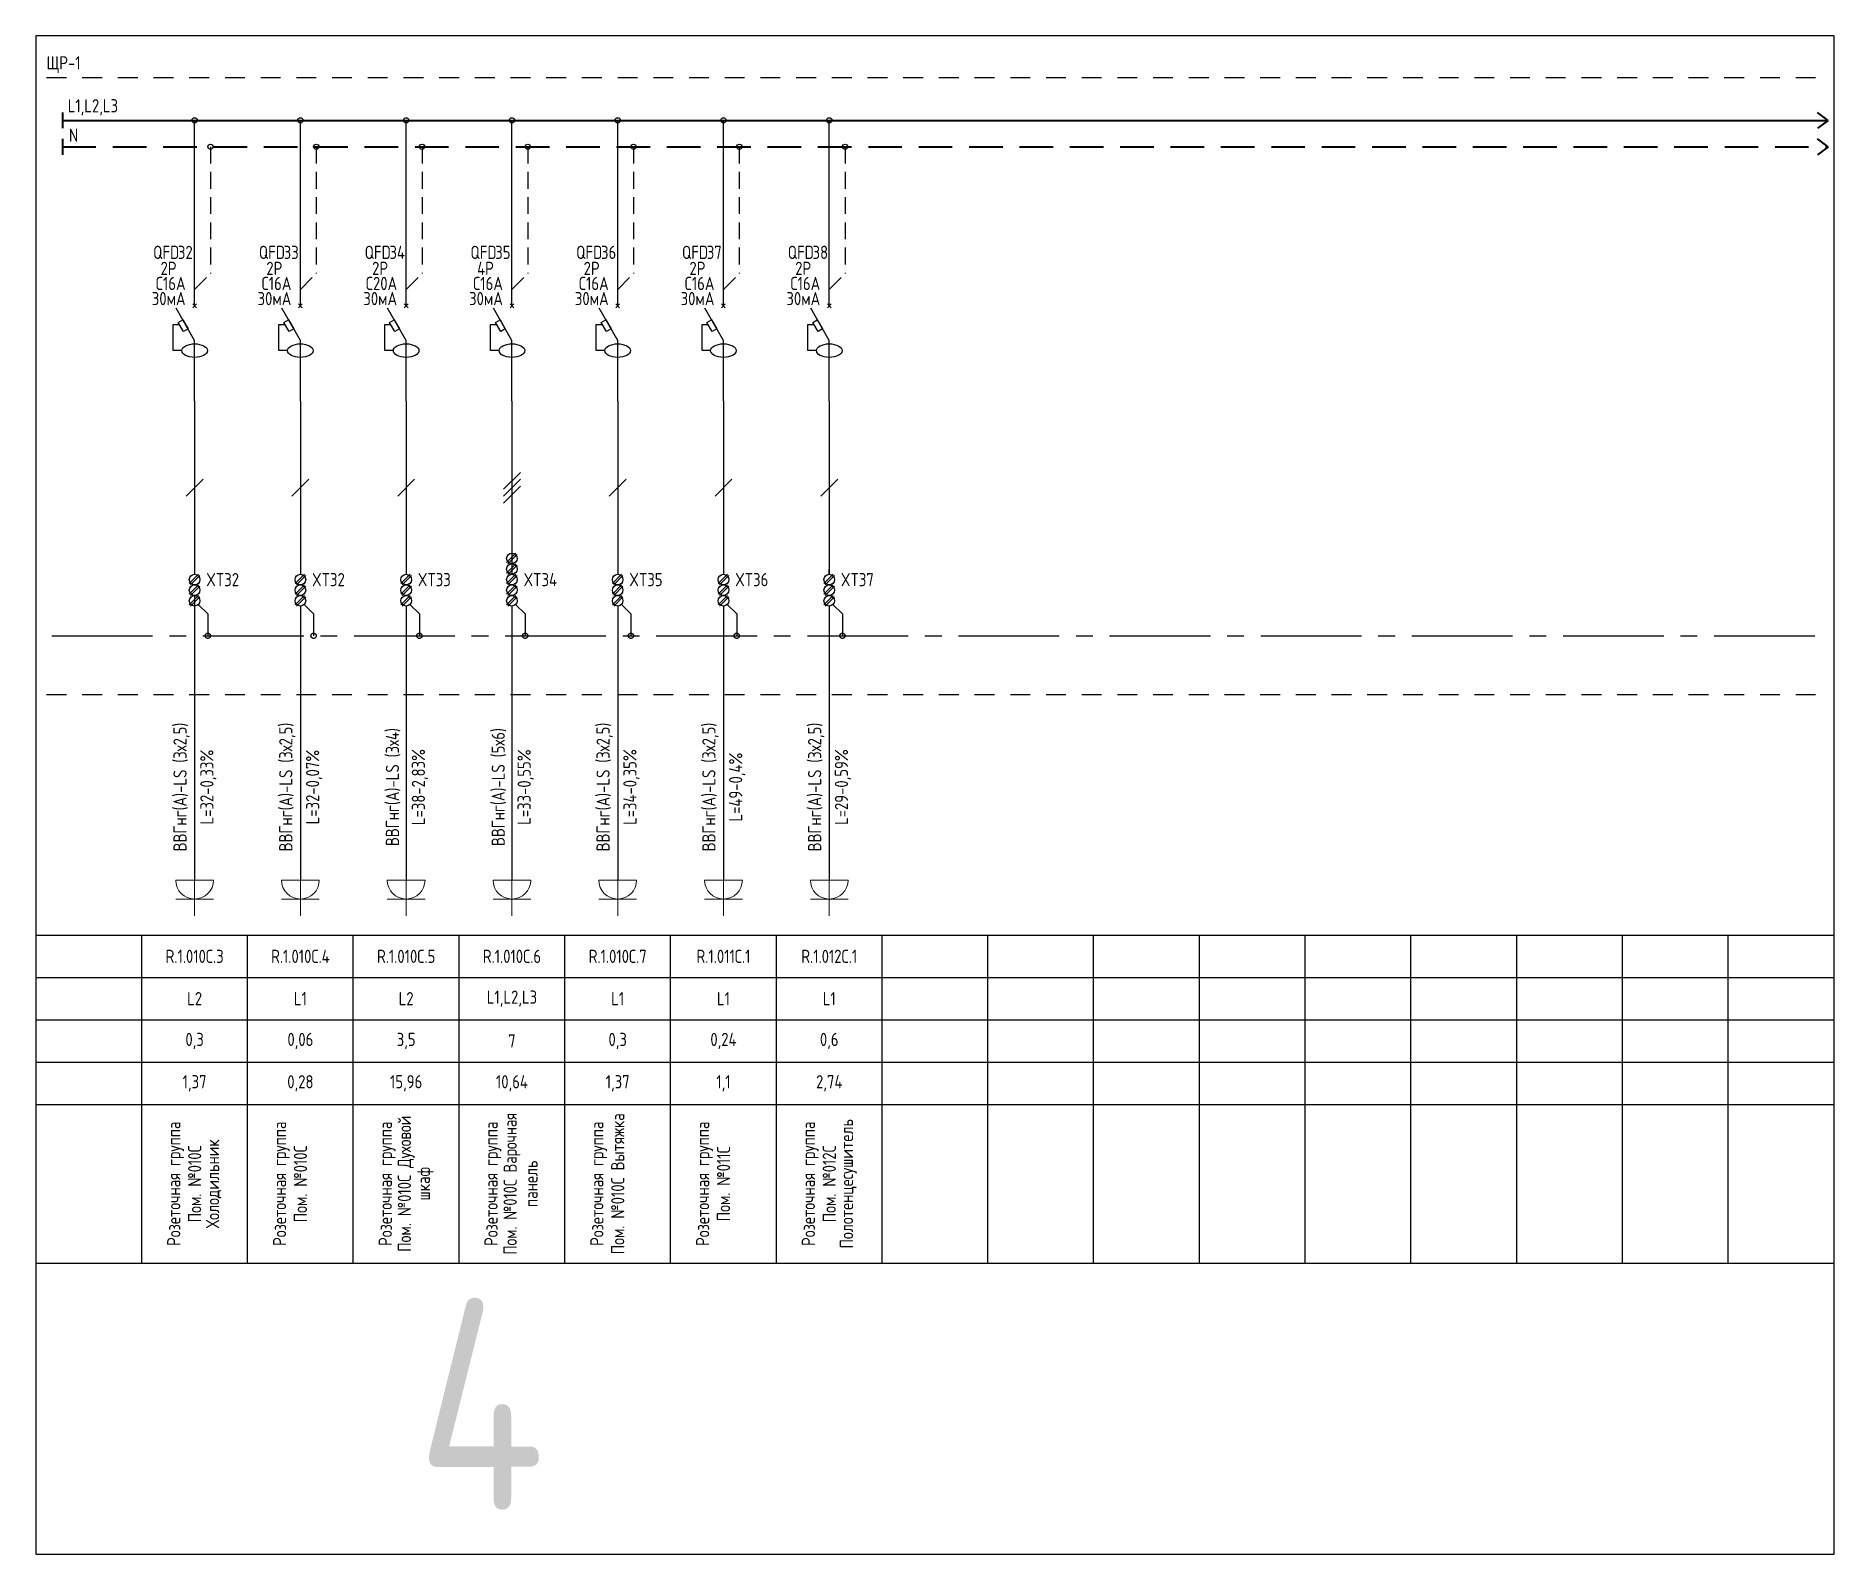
# Model space of a CAD drawing. Header units: millimetres. Extents: x -559267 to 5835, y 0 to 209897.
# Drawn here: x 1075 to 1415, y 1291 to 1578 of the extents above; entities that cross this region are included whole.
import ezdxf
from ezdxf.enums import TextEntityAlignment as Align

# ---------------------------------------------------------------- set-up
doc = ezdxf.new("R2010")
doc.units = ezdxf.units.MM
for name, pattern in [('CENTER2', [28.575, 19.05, -3.175, 3.175, -3.175]), ('HIDDEN2', [4.7625, 3.175, -1.5875]), ('JIS_02_0.7', [1.35, 0.75, -0.6])]:
    doc.linetypes.add(name, pattern=pattern)
for name, color, linetype in [('SX_BLOCKS', 7, 'Continuous'), ('SX_BOUND', 7, 'JIS_02_0.7'), ('SX_LINES', 7, 'Continuous'), ('SX_PE', 3, 'CENTER2'), ('SX_TABLE', 7, 'Continuous'), ('SX_TEXT', 7, 'Continuous')]:
    doc.layers.add(name, color=color, linetype=linetype)
doc.layers.add('Таблицы', color=7, linetype='Continuous', lineweight=13)
doc.styles.add('SX_GOST', font='GOST2304A_0.ttf')
doc.styles.add('UNC_A', font='GOST2304A_0.ttf')
doc.styles.add('Unecom', font='GOST2304A_0.ttf', dxfattribs={"height": 2.5})

msp = doc.modelspace()

# ---------------------------------------------------------------- texts
at = {"layer": 'Defpoints', "color": 6, "insert": (1147.02, 1339.31), "char_height": 40, "attachment_point": 1, "style": 'Unecom'}
msp.add_mtext_dynamic_manual_height_columns('4', width=99.9205, gutter_width=12.5, heights=[0], dxfattribs=at)
at = {"layer": 'SX_TEXT', "style": 'SX_GOST'}
msp.add_text('ЩР-1', height=2.5, dxfattribs=at).set_placement((1077, 1571.66))

# ---------------------------------------------------------------- blocks, each defined once
blk = doc.blocks.new('SX_TCOL')
for p, q in [((-10, 62), (10, 62)), ((10, 0), (10, 62)), ((-10, 54), (10, 54)), ((-10, 46), (10, 46)), ((-10, 38), (10, 38)), ((-10, 30), (10, 30)), ((-10, 0), (10, 0))]:
    blk.add_line(p, q)
at = {"style": 'SX_GOST'}
for tag, p in [('CAB1', (-2.6, 90)), ('CAB2', (2.6, 90)), ('NAME1', (-3.6, 15)), ('NAME2', (0, 15)), ('NAME3', (3.6, 15))]:
    blk.add_attdef(tag, text='', height=2.5, rotation=90, dxfattribs=at).set_placement(p, align=Align.MIDDLE)
for tag, p in [('LINE', (0, 58)), ('PH', (0, 50)), ('POW', (0, 42)), ('CUR', (0, 34))]:
    blk.add_attdef(tag, text='', height=2.5, dxfattribs=at).set_placement(p, align=Align.MIDDLE)
blk = doc.blocks.new('*U418')
at = {"lineweight": 40}
for p, q in [((333.89, 0), (331.89, 1.5)), ((333.89, 0), (331.89, -1.5)), ((333.89, -5), (331.89, -3.5)), ((333.89, -5), (331.89, -6.5))]:
    blk.add_line(p, q, dxfattribs=at)
at = {"linetype": 'ByBlock', "lineweight": 40}
for points in [[(0, 1.5), (0, -1.5)], [(0, 0), (333.89, 0)], [(0, -3.5), (0, -6.5)]]:
    blk.add_lwpolyline(points, dxfattribs=at)
at = {"color": 4, "linetype": 'HIDDEN2', "lineweight": 40, "ltscale": 2}
blk.add_lwpolyline([(0, -5), (333.89, -5)], dxfattribs=at)
at = {"insert": (1.24, -1.57), "char_height": 2.5, "attachment_point": 1, "style": 'UNC_A'}
blk.add_mtext_dynamic_manual_height_columns('N', width=3.8436, gutter_width=12.5, heights=[0], dxfattribs=at)
at = {"style": 'UNC_A'}
blk.add_attdef('ЛИНИЯ', (1, 1.5), '', height=2.5, dxfattribs=at)
blk = doc.blocks.new('*U429')
for p, q in [((0, -36.27), (0, -1.19)), ((0, -42.79), (-3.51, -36.72)), ((-0.35, -36.62), (0.35, -35.91)), ((0.35, -36.62), (-0.35, -35.91)), ((-4.05, -44.73), (-4.05, -39.76)), ((-4.05, -39.76), (-2.91, -39.76)), ((0, -54.31), (0, -42.79)), ((-2.42, -44.73), (-4.05, -44.73))]:
    blk.add_line(p, q)
at = {"color": 4, "linetype": 'HIDDEN2'}
for p in [(3, -6.19), (0, -33.16)]:
    blk.add_line(p, (3, -30.16), dxfattribs=at)
blk.add_lwpolyline([(-2.12, -41.12), (-3.12, -39.39), (-2.25, -38.89), (-1.25, -40.62)], close=True)
for centre in [(0, -1.19), (3, -6.19)]:
    blk.add_circle(centre, 0.5)
blk.add_ellipse((0, -44.73), major_axis=(-2.42, 0), ratio=0.530622)
at = {"insert": (-7.85, -24.9), "char_height": 2.5, "attachment_point": 1, "style": 'Unecom'}
blk.add_mtext_dynamic_manual_height_columns('\\pxql;QFD', width=5.7065, gutter_width=12.5, heights=[4.37], dxfattribs=at)
at = {"style": 'Unecom'}
blk.add_attdef('N', (-3.15, -27.4), '', height=2.5, dxfattribs=at)
for tag, p in [('P', (-3.4, -30.43)), ('МА', (-1.71, -36.14)), ('A', (-1.7, -33.28))]:
    blk.add_attdef(tag, text='', height=2.5, dxfattribs=at).set_placement(p, align=Align.RIGHT)
blk = doc.blocks.new('XT')
at = {"color": 32, "true_color": 0xcd6928}
for p, q in [((0.75, 0), (-1, -1.75)), ((1, -0.25), (-0.75, -2))]:
    blk.add_line(p, q, dxfattribs=at)
at = {"color": 5}
for p, q in [((0.75, -2), (-1, -3.75)), ((1, -2.25), (-0.75, -4))]:
    blk.add_line(p, q, dxfattribs=at)
at = {"color": 32, "true_color": 0xcd6928}
blk.add_circle((0, -1), 1, dxfattribs=at)
at = {"color": 5}
blk.add_circle((0, -3), 1, dxfattribs=at)
at = {"style": 'UNC_A'}
blk.add_attdef('1', (1.75, 0.11), '', height=2.5, dxfattribs=at)
blk = doc.blocks.new('SX_XTPE')
at = {"color": 3}
for p, q in [((0.753, 1.003), (-1.003, -0.753)), ((1.003, 0.753), (-0.753, -1.003))]:
    blk.add_line(p, q, dxfattribs=at)
blk.add_circle((0, 0), 1, dxfattribs=at)
blk = doc.blocks.new('Розетка1')
at = {"layer": 'Таблицы', "color": 1}
for p, q in [((-83.5, 83.5), (83.5, 83.5)), ((0, 0), (0, 158.3)), ((-83.5, 0), (83.5, 0))]:
    blk.add_line(p, q, dxfattribs=at)
blk.add_arc((0, 0), 83.5, 0, 180, dxfattribs=at)
blk.add_arc((0, 0), 83.5, 0, 180, dxfattribs=at)
blk = doc.blocks.new('SX_XT3')
at = {"color": 32, "true_color": 0xcd6928}
for p, q in [((0.7533, 4.0033), (-1.0033, 2.2467)), ((1.0033, 3.7533), (-0.7533, 1.9967)), ((0.7533, 2.0033), (-1.0033, 0.2467)), ((1.0033, 1.7533), (-0.7533, -0.0033))]:
    blk.add_line(p, q, dxfattribs=at)
for centre in [(0, 3), (0, 1)]:
    blk.add_circle(centre, 1, dxfattribs=at)

# ---------------------------------------------------------------- linework, layer by layer
at = {"color": 6}
msp.add_lwpolyline([(1415, 1577.99), (1075, 1577.99), (1075, 1290.99), (1415, 1290.99), (1415, 1577.99)], dxfattribs=at)
at = {"layer": 'SX_BOUND', "ltscale": 5}
for p, q in [((1077, 1570.16), (1413, 1570.16)), ((1077, 1453.49), (1413, 1453.49))]:
    msp.add_line(p, q, dxfattribs=at)
at = {"layer": 'SX_LINES'}
for p, q in [((1105, 1508.95), (1105, 1476.21)), ((1125, 1508.95), (1125, 1476.21)), ((1145, 1508.95), (1145, 1476.21)), ((1165, 1508.95), (1165, 1476.21)), ((1185, 1508.95), (1185, 1476.21)), ((1205, 1508.95), (1205, 1476.21)), ((1225, 1508.95), (1225, 1476.21)), ((1103.4, 1490.98), (1106.6, 1494.18)), ((1123.4, 1490.98), (1126.6, 1494.18)), ((1143.4, 1490.98), (1146.6, 1494.18)), ((1163.4, 1492.28), (1166.6, 1495.48)), ((1163.4, 1490.98), (1166.6, 1494.18)), ((1163.4, 1489.68), (1166.6, 1492.88)), ((1183.4, 1490.98), (1186.6, 1494.18)), ((1203.4, 1490.98), (1206.6, 1494.18)), ((1223.4, 1490.98), (1226.6, 1494.18)), ((1225, 1476.21), (1225, 1477.21)), ((1105, 1472.21), (1105, 1418.4)), ((1125, 1470.21), (1125, 1418.4)), ((1145, 1470.21), (1145, 1418.4)), ((1165, 1470.21), (1165, 1418.4)), ((1185, 1470.21), (1185, 1418.4)), ((1205, 1470.21), (1205, 1418.4)), ((1225, 1470.21), (1225, 1418.4))]:
    msp.add_line(p, q, dxfattribs=at)
at = {"layer": 'SX_PE'}
for p, q in [((1105.7, 1470.51), (1107.5, 1468.71)), ((1125.7, 1470.51), (1127.5, 1468.71)), ((1145.7, 1470.51), (1147.5, 1468.71)), ((1165.7, 1470.51), (1167.5, 1468.71)), ((1185.7, 1470.51), (1187.5, 1468.71)), ((1205.7, 1470.51), (1207.5, 1468.71)), ((1225.7, 1470.51), (1227.5, 1468.71)), ((1107.5, 1468.71), (1107.5, 1464.59)), ((1127.5, 1468.71), (1127.5, 1464.59)), ((1147.5, 1468.71), (1147.5, 1464.59)), ((1167.5, 1468.71), (1167.5, 1464.59)), ((1187.5, 1468.71), (1187.5, 1464.59)), ((1207.5, 1468.71), (1207.5, 1464.59)), ((1227.5, 1468.71), (1227.5, 1464.59)), ((1078, 1464.59), (1414, 1464.59))]:
    msp.add_line(p, q, dxfattribs=at)
for centre in [(1107.5, 1464.59), (1127.5, 1464.59), (1147.5, 1464.59), (1167.5, 1464.59), (1187.5, 1464.59), (1207.5, 1464.59), (1227.5, 1464.59)]:
    msp.add_circle(centre, 0.5, dxfattribs=at)

# ---------------------------------------------------------------- block references
at = {"layer": 'SX_BLOCKS'}
for p, values in [((1105, 1563.23), {'N': '32', 'P': '2P', 'A': 'С16А', 'МА': '30мА'}), ((1125, 1563.23), {'N': '33', 'P': '2P', 'A': 'С16А', 'МА': '30мА'}), ((1145, 1563.23), {'N': '34', 'P': '2P', 'A': 'С20А', 'МА': '30мА'}), ((1165, 1563.23), {'N': '35', 'P': '4P', 'A': 'С16А', 'МА': '30мА'}), ((1185, 1563.23), {'N': '36', 'P': '2P', 'A': 'С16А', 'МА': '30мА'}), ((1205, 1563.23), {'N': '37', 'P': '2P', 'A': 'С16А', 'МА': '30мА'}), ((1225, 1563.23), {'N': '38', 'P': '2P', 'A': 'С16А', 'МА': '30мА'})]:
    msp.add_blockref('*U429', p, dxfattribs=at).add_auto_attribs(values)
for name, p in [('SX_XT3', (1165, 1476.21)), ('SX_XTPE', (1105, 1471.21)), ('SX_XTPE', (1125, 1471.21)), ('SX_XTPE', (1145, 1471.21)), ('SX_XTPE', (1165, 1471.21)), ('SX_XTPE', (1185, 1471.21)), ('SX_XTPE', (1205, 1471.21)), ('SX_XTPE', (1225, 1471.21))]:
    msp.add_blockref(name, p, dxfattribs=at)
ref = msp.add_blockref('XT', (1105, 1476.21), dxfattribs=at)
ref.add_attrib('1', 'XT32', (1107.2, 1473.96), dxfattribs={"layer": '0', "height": 2.5, "style": 'UNC_A'})
ref = msp.add_blockref('XT', (1125, 1476.21), dxfattribs=at)
ref.add_attrib('1', 'XT32', (1127.2, 1473.96), dxfattribs={"layer": '0', "height": 2.5, "style": 'UNC_A'})
ref = msp.add_blockref('XT', (1145, 1476.21), dxfattribs=at)
ref.add_attrib('1', 'XT33', (1147.2, 1473.96), dxfattribs={"layer": '0', "height": 2.5, "style": 'UNC_A'})
ref = msp.add_blockref('XT', (1165, 1476.21), dxfattribs=at)
ref.add_attrib('1', 'XT34', (1167.2, 1473.96), dxfattribs={"layer": '0', "height": 2.5, "style": 'UNC_A'})
ref = msp.add_blockref('XT', (1185, 1476.21), dxfattribs=at)
ref.add_attrib('1', 'XT35', (1187.2, 1473.96), dxfattribs={"layer": '0', "height": 2.5, "style": 'UNC_A'})
ref = msp.add_blockref('XT', (1205, 1476.21), dxfattribs=at)
ref.add_attrib('1', 'XT36', (1207.2, 1473.96), dxfattribs={"layer": '0', "height": 2.5, "style": 'UNC_A'})
ref = msp.add_blockref('XT', (1225, 1476.21), dxfattribs=at)
ref.add_attrib('1', 'XT37', (1227.2, 1473.96), dxfattribs={"layer": '0', "height": 2.5, "style": 'UNC_A'})
at = {"layer": 'SX_BLOCKS', "xscale": 0.042788, "yscale": 0.042788, "zscale": 0.042788, "rotation": 180}
for p in [(1105, 1418.4), (1125, 1418.4), (1145, 1418.4), (1165, 1418.4), (1185, 1418.4), (1205, 1418.4), (1225, 1418.4)]:
    msp.add_blockref('Розетка1', p, dxfattribs=at)
at = {"layer": 'SX_LINES'}
msp.add_blockref('*U418', (1080, 1562.04), dxfattribs=at).add_auto_attribs({'ЛИНИЯ': 'L1,L2,L3'})
at = {"layer": 'SX_TABLE'}
for p, values in [((1105, 1345.99), {'NAME1': 'Розеточная группа', 'NAME2': 'Пом. №010С', 'NAME3': 'Холодильник', 'CUR': '1,37', 'POW': '0,3', 'PH': 'L2', 'LINE': 'R.1.010С.3', 'CAB1': 'ВВГнг(А)-LS (3х2,5)', 'CAB2': 'L=32-0,33%'}), ((1125, 1345.99), {'NAME1': 'Розеточная группа', 'NAME2': 'Пом. №010С', 'CUR': '0,28', 'POW': '0,06', 'PH': 'L1', 'LINE': 'R.1.010С.4', 'CAB1': 'ВВГнг(А)-LS (3х2,5)', 'CAB2': 'L=32-0,07%'}), ((1145, 1345.99), {'NAME1': 'Розеточная группа', 'NAME2': 'Пом. №010С Духовой', 'NAME3': 'шкаф', 'CUR': '15,96', 'POW': '3,5', 'PH': 'L2', 'LINE': 'R.1.010С.5', 'CAB1': 'ВВГнг(А)-LS (3х4)', 'CAB2': 'L=38-2,83%'}), ((1185, 1345.99), {'NAME1': 'Розеточная группа', 'NAME2': 'Пом. №010С Вытяжка', 'CUR': '1,37', 'POW': '0,3', 'PH': 'L1', 'LINE': 'R.1.010С.7', 'CAB1': 'ВВГнг(А)-LS (3х2,5)', 'CAB2': 'L=34-0,35%'}), ((1205, 1345.99), {'NAME1': 'Розеточная группа', 'NAME2': 'Пом. №011С', 'CUR': '1,1', 'POW': '0,24', 'PH': 'L1', 'LINE': 'R.1.011С.1', 'CAB1': 'ВВГнг(А)-LS (3х2,5)', 'CAB2': 'L=49-0,4%'}), ((1225, 1345.99), {'NAME1': 'Розеточная группа', 'NAME2': 'Пом. №012С', 'NAME3': 'Полотенцесушитель', 'CUR': '2,74', 'POW': '0,6', 'PH': 'L1', 'LINE': 'R.1.012С.1', 'CAB1': 'ВВГнг(А)-LS (3х2,5)', 'CAB2': 'L=29-0,59%'})]:
    msp.add_blockref('SX_TCOL', p, dxfattribs=at).add_auto_attribs(values)
ref = msp.add_blockref('SX_TCOL', (1165, 1345.99), dxfattribs=at)
ref.add_attrib('NAME1', 'Розеточная группа', dxfattribs={"layer": '0', "height": 2.5, "rotation": 90, "style": 'SX_GOST'}).set_placement((1161.4, 1360.99), align=Align.MIDDLE)
ref.add_attrib('NAME2', 'Пом. №010С Варочная', dxfattribs={"layer": '0', "height": 2.5, "rotation": 90, "style": 'SX_GOST', "width": 0.981308}).set_placement((1165, 1360.99), align=Align.MIDDLE)
ref.add_attrib('NAME3', 'панель', dxfattribs={"layer": '0', "height": 2.5, "rotation": 90, "style": 'SX_GOST'}).set_placement((1168.6, 1360.99), align=Align.MIDDLE)
ref.add_attrib('CUR', '10,64', dxfattribs={"layer": '0', "height": 2.5, "style": 'SX_GOST'}).set_placement((1165, 1379.99), align=Align.MIDDLE)
ref.add_attrib('POW', '7', dxfattribs={"layer": '0', "height": 2.5, "style": 'SX_GOST'}).set_placement((1165, 1387.99), align=Align.MIDDLE)
ref.add_attrib('PH', 'L1,L2,L3', dxfattribs={"layer": '0', "height": 2.5, "style": 'SX_GOST'}).set_placement((1165, 1395.99), align=Align.MIDDLE)
ref.add_attrib('LINE', 'R.1.010С.6', dxfattribs={"layer": '0', "height": 2.5, "style": 'SX_GOST'}).set_placement((1165, 1403.99), align=Align.MIDDLE)
ref.add_attrib('CAB1', 'ВВГнг(А)-LS (5х6)', dxfattribs={"layer": '0', "height": 2.5, "rotation": 90, "style": 'SX_GOST'}).set_placement((1162.4, 1435.99), align=Align.MIDDLE)
ref.add_attrib('CAB2', 'L=33-0,55%', dxfattribs={"layer": '0', "height": 2.5, "rotation": 90, "style": 'SX_GOST'}).set_placement((1167.6, 1435.99), align=Align.MIDDLE)
for p in [(1085, 1345.99), (1245, 1345.99), (1265, 1345.99), (1285, 1345.99), (1305, 1345.99), (1325, 1345.99), (1345, 1345.99), (1365, 1345.99), (1385, 1345.99), (1405, 1345.99)]:
    msp.add_blockref('SX_TCOL', p, dxfattribs=at)

msp.set_redraw_order([(e.dxf.handle, doc.entitydb.next_handle()) for e in msp.query("TEXT MTEXT ATTDEF DIMENSION ARC_DIMENSION")])  # texts and dimensions are drawn at this point

doc.saveas('drawing.dxf')
